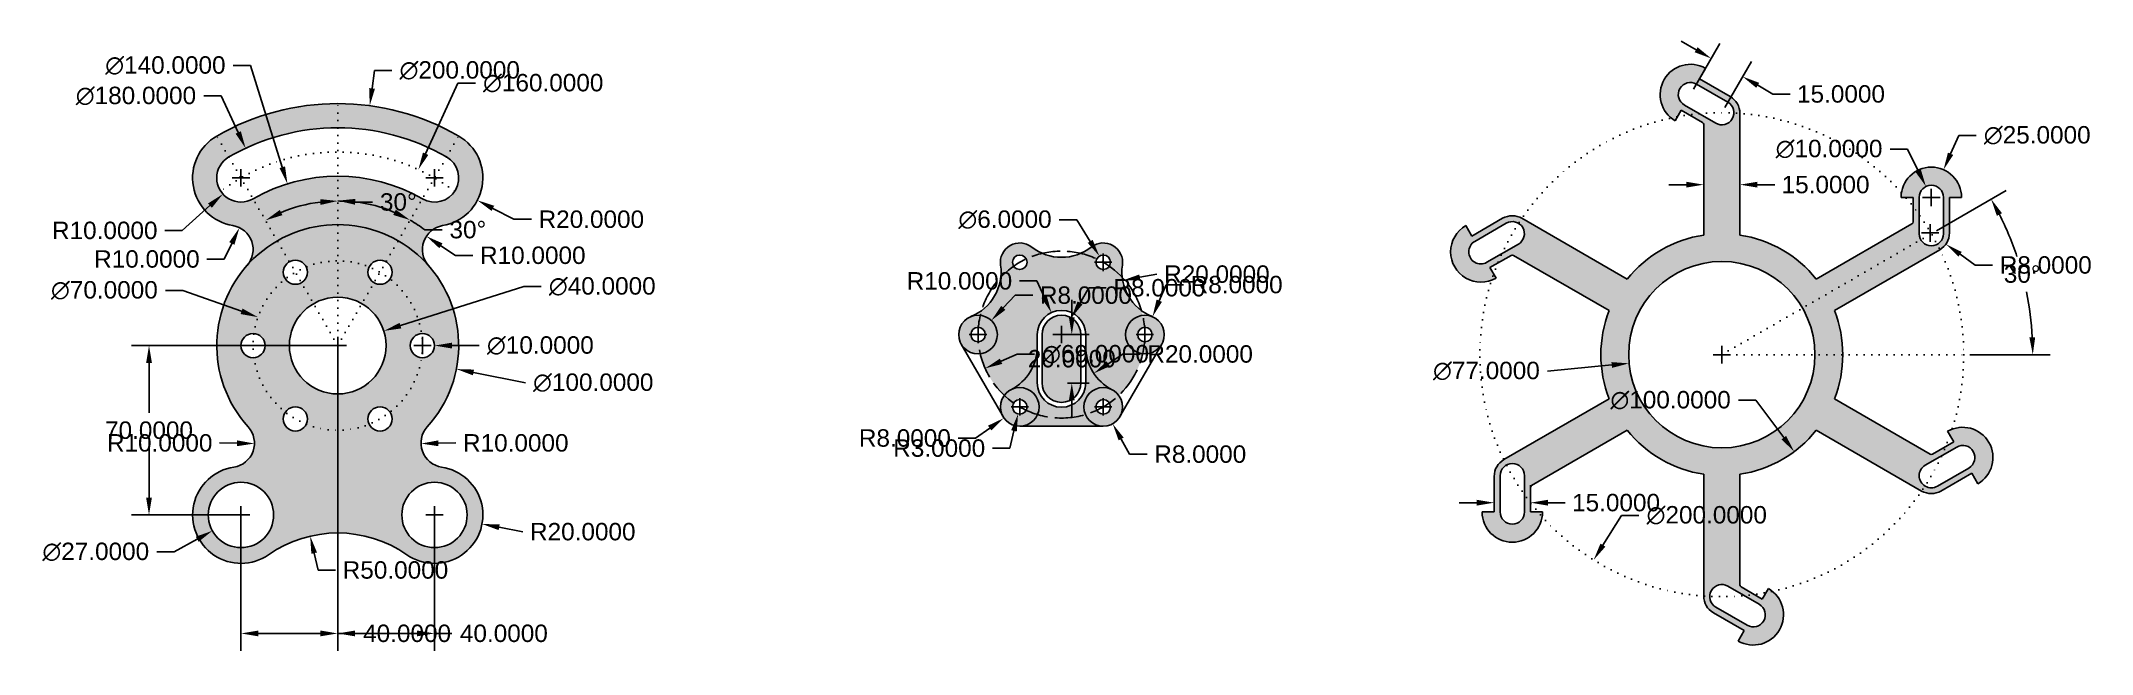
# Model space of a CAD drawing. Header units: millimetres. Extents: x 497 to 3755, y 284 to 866.
# Drawn here: x 2907 to 3755, y 455 to 708 of the extents above; entities that cross this region are included whole.
import ezdxf

# ---------------------------------------------------------------- set-up
doc = ezdxf.new("R2010")
doc.units = ezdxf.units.MM
doc.linetypes.add('ACAD_ISO02W100', pattern=[15, 12, -3])
doc.linetypes.add('ACAD_ISO07W100', pattern=[3, 0, -3])
doc.layers.add('dimension', color=160, linetype='Continuous')
doc.layers.add('dimesion', color=170, linetype='Continuous')
doc.styles.get("Standard").update_dxf_attribs({"font": 'arial_0.ttf'})
doc.dimstyles.get("Standard").update_dxf_attribs({"dimscale": 40, "dimtxt": 0.18, "dimasz": 0.18, "dimexe": 0.18, "dimexo": 0.0625, "dimgap": 0.09, "dimtad": 0, "dimtih": 1, "dimtoh": 1, "dimdec": 4, "dimzin": 0, "dimdsep": 46, "dimtxsty": 'Standard', "dimcen": 0.09, "dimadec": 0, "dimazin": 0, "dimtfac": 1, "dimtdec": 4, "dimtofl": 0, "dimtmove": 0, "dimatfit": 3, "dimfxl": 1, "dimtolj": 1, "dimtzin": 0, "dimarcsym": 0})

msp = doc.modelspace()

# ---------------------------------------------------------------- blocks, each defined once
blk = doc.blocks.new('*D169')
at = {"layer": 'Defpoints', "color": 0, "transparency": 16777216}
for p in [(2991.85, 663.56), (3068.03, 500.47)]:
    blk.add_point(p, dxfattribs=at)
at = {"layer": 'dimesion', "color": 0, "lineweight": -2, "transparency": 16777216}
for p, q in [((2974.56, 685.16), (2981.76, 685.16)), ((2981.76, 685.16), (2988.8, 670.08)), ((3029.94, 578.42), (3029.94, 585.62)), ((3026.34, 582.02), (3033.54, 582.02))]:
    blk.add_line(p, q, dxfattribs=at)
at = {"layer": 'dimesion', "color": 0, "transparency": 16777216}
blk.add_solid([(2989.89, 670.59), (2987.72, 669.58), (2991.85, 663.56)], dxfattribs=at)
at = {"layer": 'dimesion', "color": 0, "transparency": 16777216, "insert": (2946.52, 685.16), "char_height": 7.2, "attachment_point": 5}
blk.add_mtext('\\A1;∅180.0000', dxfattribs=at)
blk = doc.blocks.new('*D170')
at = {"layer": 'Defpoints', "color": 0, "transparency": 16777216}
for p in [(3009.15, 648.86), (3050.73, 515.18)]:
    blk.add_point(p, dxfattribs=at)
at = {"layer": 'dimesion', "color": 0, "lineweight": -2, "transparency": 16777216}
for p, q in [((2986.74, 697.74), (2993.94, 697.74)), ((2993.94, 697.74), (3007.01, 655.73)), ((3029.94, 578.42), (3029.94, 585.62)), ((3026.34, 582.02), (3033.54, 582.02))]:
    blk.add_line(p, q, dxfattribs=at)
at = {"layer": 'dimesion', "color": 0, "transparency": 16777216}
blk.add_solid([(3008.16, 656.09), (3005.87, 655.38), (3009.15, 648.86)], dxfattribs=at)
at = {"layer": 'dimesion', "color": 0, "transparency": 16777216, "insert": (2958.7, 697.74), "char_height": 7.2, "attachment_point": 5}
blk.add_mtext('\\A1;∅140.0000', dxfattribs=at)
blk = doc.blocks.new('*D171')
at = {"layer": 'Defpoints', "color": 0, "transparency": 16777216}
for p in [(3043.17, 681.14), (3016.71, 482.9)]:
    blk.add_point(p, dxfattribs=at)
at = {"layer": 'dimesion', "color": 0, "lineweight": -2, "transparency": 16777216}
for p, q in [((3045.11, 695.71), (3044.12, 688.27)), ((3052.31, 695.71), (3045.11, 695.71)), ((3029.94, 578.42), (3029.94, 585.62)), ((3026.34, 582.02), (3033.54, 582.02))]:
    blk.add_line(p, q, dxfattribs=at)
at = {"layer": 'dimesion', "color": 0, "transparency": 16777216}
blk.add_solid([(3042.93, 688.43), (3045.31, 688.12), (3043.17, 681.14)], dxfattribs=at)
at = {"layer": 'dimesion', "color": 0, "transparency": 16777216, "insert": (3080.36, 695.71), "char_height": 7.2, "attachment_point": 5}
blk.add_mtext('\\A1;∅200.0000', dxfattribs=at)
blk = doc.blocks.new('*D172')
at = {"layer": 'Defpoints', "color": 0, "transparency": 16777216}
for p in [(3063.27, 654.74), (2996.61, 509.29)]:
    blk.add_point(p, dxfattribs=at)
at = {"layer": 'dimesion', "color": 0, "lineweight": -2, "transparency": 16777216}
for p, q in [((3079.63, 690.44), (3066.27, 661.29)), ((3086.83, 690.44), (3079.63, 690.44)), ((3029.94, 578.42), (3029.94, 585.62)), ((3026.34, 582.02), (3033.54, 582.02))]:
    blk.add_line(p, q, dxfattribs=at)
at = {"layer": 'dimesion', "color": 0, "transparency": 16777216}
blk.add_solid([(3065.18, 661.79), (3067.36, 660.79), (3063.27, 654.74)], dxfattribs=at)
at = {"layer": 'dimesion', "color": 0, "transparency": 16777216, "insert": (3114.88, 690.44), "char_height": 7.2, "attachment_point": 5}
blk.add_mtext('\\A1;∅160.0000', dxfattribs=at)
blk = doc.blocks.new('*D173')
at = {"layer": 'Defpoints', "color": 0, "transparency": 16777216}
for p in [(3049, 588.07), (3010.88, 575.96)]:
    blk.add_point(p, dxfattribs=at)
at = {"layer": 'dimesion', "color": 0, "lineweight": -2, "transparency": 16777216}
for p, q in [((3106.84, 606.44), (3055.86, 590.25)), ((3114.04, 606.44), (3106.84, 606.44)), ((3029.94, 578.42), (3029.94, 585.62)), ((3026.34, 582.02), (3033.54, 582.02))]:
    blk.add_line(p, q, dxfattribs=at)
at = {"layer": 'dimesion', "color": 0, "transparency": 16777216}
blk.add_solid([(3055.5, 591.39), (3056.23, 589.11), (3049, 588.07)], dxfattribs=at)
at = {"layer": 'dimesion', "color": 0, "transparency": 16777216, "insert": (3139.29, 606.44), "char_height": 7.2, "attachment_point": 5}
blk.add_mtext('\\A1;∅40.0000', dxfattribs=at)
blk = doc.blocks.new('*D174')
at = {"layer": 'Defpoints', "color": 0, "transparency": 16777216}
for p in [(2996.97, 593.76), (3062.91, 570.27)]:
    blk.add_point(p, dxfattribs=at)
at = {"layer": 'dimesion', "color": 0, "lineweight": -2, "transparency": 16777216}
for p, q in [((2958.72, 604.82), (2965.92, 604.82)), ((2965.92, 604.82), (2990.19, 596.18)), ((3029.94, 578.42), (3029.94, 585.62)), ((3026.34, 582.02), (3033.54, 582.02))]:
    blk.add_line(p, q, dxfattribs=at)
at = {"layer": 'dimesion', "color": 0, "transparency": 16777216}
blk.add_solid([(2990.59, 597.31), (2989.78, 595.04), (2996.97, 593.76)], dxfattribs=at)
at = {"layer": 'dimesion', "color": 0, "transparency": 16777216, "insert": (2933.48, 604.82), "char_height": 7.2, "attachment_point": 5}
blk.add_mtext('\\A1;∅70.0000', dxfattribs=at)
blk = doc.blocks.new('*D175')
at = {"layer": 'Defpoints', "color": 0, "transparency": 16777216}
for p in [(3069.94, 651.3), (3087.68, 642.06)]:
    blk.add_point(p, dxfattribs=at)
at = {"layer": 'dimesion', "color": 0, "lineweight": -2, "transparency": 16777216}
for p, q in [((3069.94, 647.7), (3069.94, 654.9)), ((3066.34, 651.3), (3073.54, 651.3)), ((3102.79, 634.19), (3094.06, 638.73)), ((3109.99, 634.19), (3102.79, 634.19))]:
    blk.add_line(p, q, dxfattribs=at)
at = {"layer": 'dimesion', "color": 0, "transparency": 16777216}
blk.add_solid([(3094.62, 639.8), (3093.51, 637.67), (3087.68, 642.06)], dxfattribs=at)
at = {"layer": 'dimesion', "color": 0, "transparency": 16777216, "insert": (3134.77, 634.19), "char_height": 7.2, "attachment_point": 5}
blk.add_mtext('\\A1;R20.0000', dxfattribs=at)
blk = doc.blocks.new('*D176')
at = {"layer": 'Defpoints', "color": 0, "transparency": 16777216}
for p in [(3066.58, 627.22), (3074.93, 621.72)]:
    blk.add_point(p, dxfattribs=at)
at = {"layer": 'dimesion', "color": 0, "lineweight": -2, "transparency": 16777216}
for p, q in [((3078.6, 619.29), (3072.59, 623.26)), ((3085.8, 619.29), (3078.6, 619.29))]:
    blk.add_line(p, q, dxfattribs=at)
at = {"layer": 'dimesion', "color": 0, "transparency": 16777216}
blk.add_solid([(3073.25, 624.26), (3071.93, 622.26), (3066.58, 627.22)], dxfattribs=at)
at = {"layer": 'dimesion', "color": 0, "transparency": 16777216, "insert": (3110.58, 619.29), "char_height": 7.2, "attachment_point": 5}
blk.add_mtext('\\A1;R10.0000', dxfattribs=at)
blk = doc.blocks.new('*D177')
at = {"layer": 'Defpoints', "color": 0, "transparency": 16777216}
for p in [(2980.89, 591.73), (3078.99, 572.31)]:
    blk.add_point(p, dxfattribs=at)
at = {"layer": 'dimesion', "color": 0, "lineweight": -2, "transparency": 16777216}
for p, q in [((3029.94, 578.42), (3029.94, 585.62)), ((3026.34, 582.02), (3033.54, 582.02)), ((3107.52, 566.66), (3086.05, 570.91))]:
    blk.add_line(p, q, dxfattribs=at)
at = {"layer": 'dimesion', "color": 0, "transparency": 16777216}
blk.add_solid([(3086.28, 572.09), (3085.82, 569.73), (3078.99, 572.31)], dxfattribs=at)
at = {"layer": 'dimesion', "color": 0, "transparency": 16777216, "insert": (3135.56, 566.66), "char_height": 7.2, "attachment_point": 5}
blk.add_mtext('\\A1;∅100.0000', dxfattribs=at)
blk = doc.blocks.new('*D178')
at = {"layer": 'Defpoints', "color": 0, "transparency": 16777216}
for p in [(3059.94, 582.02), (3069.94, 582.02)]:
    blk.add_point(p, dxfattribs=at)
at = {"layer": 'dimesion', "color": 0, "lineweight": -2, "transparency": 16777216}
for p, q in [((3064.94, 578.42), (3064.94, 585.62)), ((3061.34, 582.02), (3068.54, 582.02)), ((3088.45, 582.02), (3077.14, 582.02))]:
    blk.add_line(p, q, dxfattribs=at)
at = {"layer": 'dimesion', "color": 0, "transparency": 16777216}
blk.add_solid([(3077.14, 583.22), (3077.14, 580.82), (3069.94, 582.02)], dxfattribs=at)
at = {"layer": 'dimesion', "color": 0, "transparency": 16777216, "insert": (3113.7, 582.02), "char_height": 7.2, "attachment_point": 5}
blk.add_mtext('\\A1;∅10.0000', dxfattribs=at)
blk = doc.blocks.new('*D179')
at = {"layer": 'Defpoints', "color": 0, "transparency": 16777216}
for p in [(2985.51, 541.69), (2995.51, 541.53)]:
    blk.add_point(p, dxfattribs=at)
at = {"layer": 'dimesion', "color": 0, "lineweight": -2, "transparency": 16777216}
blk.add_line((2981.11, 541.76), (2988.31, 541.64), dxfattribs=at)
at = {"layer": 'dimesion', "color": 0, "transparency": 16777216}
blk.add_solid([(2988.33, 542.84), (2988.3, 540.44), (2995.51, 541.53)], dxfattribs=at)
at = {"layer": 'dimesion', "color": 0, "transparency": 16777216, "insert": (2956.34, 541.76), "char_height": 7.2, "attachment_point": 5}
blk.add_mtext('\\A1;R10.0000', dxfattribs=at)
blk = doc.blocks.new('*D180')
at = {"layer": 'Defpoints', "color": 0, "transparency": 16777216}
for p in [(3064.37, 541.51), (3074.37, 541.69)]:
    blk.add_point(p, dxfattribs=at)
at = {"layer": 'dimesion', "color": 0, "lineweight": -2, "transparency": 16777216}
blk.add_line((3078.76, 541.77), (3071.57, 541.64), dxfattribs=at)
at = {"layer": 'dimesion', "color": 0, "transparency": 16777216}
blk.add_solid([(3071.54, 542.84), (3071.59, 540.44), (3064.37, 541.51)], dxfattribs=at)
at = {"layer": 'dimesion', "color": 0, "transparency": 16777216, "insert": (3103.54, 541.77), "char_height": 7.2, "attachment_point": 5}
blk.add_mtext('\\A1;R10.0000', dxfattribs=at)
blk = doc.blocks.new('*D181')
at = {"layer": 'Defpoints', "color": 0, "transparency": 16777216}
for p in [(3018.56, 503.26), (3029.94, 454.57)]:
    blk.add_point(p, dxfattribs=at)
at = {"layer": 'dimesion', "color": 0, "lineweight": -2, "transparency": 16777216}
for p, q in [((3021.84, 489.24), (3020.2, 496.25)), ((3029.04, 489.24), (3021.84, 489.24))]:
    blk.add_line(p, q, dxfattribs=at)
at = {"layer": 'dimesion', "color": 0, "transparency": 16777216}
blk.add_solid([(3021.37, 496.52), (3019.03, 495.98), (3018.56, 503.26)], dxfattribs=at)
at = {"layer": 'dimesion', "color": 0, "transparency": 16777216, "insert": (3053.81, 489.24), "char_height": 7.2, "attachment_point": 5}
blk.add_mtext('\\A1;R50.0000', dxfattribs=at)
blk = doc.blocks.new('*D182')
at = {"layer": 'Defpoints', "color": 0, "transparency": 16777216}
for p in [(3001.75, 518.55), (2978.13, 505.48)]:
    blk.add_point(p, dxfattribs=at)
at = {"layer": 'dimesion', "color": 0, "lineweight": -2, "transparency": 16777216}
for p, q in [((2986.34, 512.02), (2993.54, 512.02)), ((2989.94, 508.42), (2989.94, 515.62)), ((2962.37, 496.75), (2971.83, 501.99)), ((2955.17, 496.75), (2962.37, 496.75))]:
    blk.add_line(p, q, dxfattribs=at)
at = {"layer": 'dimesion', "color": 0, "transparency": 16777216}
blk.add_solid([(2971.25, 503.04), (2972.41, 500.94), (2978.13, 505.48)], dxfattribs=at)
at = {"layer": 'dimesion', "color": 0, "transparency": 16777216, "insert": (2929.92, 496.75), "char_height": 7.2, "attachment_point": 5}
blk.add_mtext('\\A1;∅27.0000', dxfattribs=at)
blk = doc.blocks.new('*D183')
at = {"layer": 'Defpoints', "color": 0, "transparency": 16777216}
for p in [(3069.94, 512.02), (3089.59, 508.28)]:
    blk.add_point(p, dxfattribs=at)
at = {"layer": 'dimesion', "color": 0, "lineweight": -2, "transparency": 16777216}
for p, q in [((3066.34, 512.02), (3073.54, 512.02)), ((3069.94, 508.42), (3069.94, 515.62)), ((3106.45, 505.08), (3096.66, 506.94))]:
    blk.add_line(p, q, dxfattribs=at)
at = {"layer": 'dimesion', "color": 0, "transparency": 16777216}
blk.add_solid([(3096.89, 508.12), (3096.44, 505.76), (3089.59, 508.28)], dxfattribs=at)
at = {"layer": 'dimesion', "color": 0, "transparency": 16777216, "insert": (3131.23, 505.08), "char_height": 7.2, "attachment_point": 5}
blk.add_mtext('\\A1;R20.0000', dxfattribs=at)
blk = doc.blocks.new('*D184')
at = {"layer": 'Defpoints', "color": 0, "transparency": 16777216}
for p in [(2982.48, 644.64), (2989.94, 651.3)]:
    blk.add_point(p, dxfattribs=at)
at = {"layer": 'dimesion', "color": 0, "lineweight": -2, "transparency": 16777216}
for p, q in [((2989.94, 647.7), (2989.94, 654.9)), ((2986.34, 651.3), (2993.54, 651.3)), ((2965.62, 629.58), (2977.11, 639.84)), ((2958.42, 629.58), (2965.62, 629.58))]:
    blk.add_line(p, q, dxfattribs=at)
at = {"layer": 'dimesion', "color": 0, "transparency": 16777216}
blk.add_solid([(2976.31, 640.74), (2977.91, 638.95), (2982.48, 644.64)], dxfattribs=at)
at = {"layer": 'dimesion', "color": 0, "transparency": 16777216, "insert": (2933.64, 629.58), "char_height": 7.2, "attachment_point": 5}
blk.add_mtext('\\A1;R10.0000', dxfattribs=at)
blk = doc.blocks.new('*D185')
at = {"layer": 'Defpoints', "color": 0, "transparency": 16777216}
for p in [(2989.31, 630.71), (2984.95, 621.72)]:
    blk.add_point(p, dxfattribs=at)
at = {"layer": 'dimesion', "color": 0, "lineweight": -2, "transparency": 16777216}
for p, q in [((2983.03, 617.76), (2986.17, 624.24)), ((2975.83, 617.76), (2983.03, 617.76))]:
    blk.add_line(p, q, dxfattribs=at)
at = {"layer": 'dimesion', "color": 0, "transparency": 16777216}
blk.add_solid([(2985.09, 624.76), (2987.25, 623.71), (2989.31, 630.71)], dxfattribs=at)
at = {"layer": 'dimesion', "color": 0, "transparency": 16777216, "insert": (2951.06, 617.76), "char_height": 7.2, "attachment_point": 5}
blk.add_mtext('\\A1;R10.0000', dxfattribs=at)
blk = doc.blocks.new('*D186')
at = {"layer": 'Defpoints', "color": 0, "transparency": 16777216}
for p in [(3029.94, 582.02), (2989.94, 512.02), (3029.94, 463.06)]:
    blk.add_point(p, dxfattribs=at)
at = {"layer": 'dimesion', "color": 0, "lineweight": -2, "transparency": 16777216}
for p, q in [((3029.94, 579.52), (3029.94, 455.86)), ((2989.94, 509.52), (2989.94, 455.86)), ((2997.14, 463.06), (3022.74, 463.06)), ((3029.94, 463.06), (3037.14, 463.06))]:
    blk.add_line(p, q, dxfattribs=at)
at = {"layer": 'dimesion', "color": 0, "transparency": 16777216}
for points in [[(2997.14, 464.26), (2997.14, 461.86), (2989.94, 463.06)], [(3022.74, 464.26), (3022.74, 461.86), (3029.94, 463.06)]]:
    blk.add_solid(points, dxfattribs=at)
at = {"layer": 'dimesion', "color": 0, "transparency": 16777216, "insert": (3058.61, 463.06), "char_height": 7.2, "attachment_point": 5}
blk.add_mtext('\\A1;40.0000', dxfattribs=at)
blk = doc.blocks.new('*D165')
at = {"layer": 'Defpoints', "color": 0, "transparency": 16777216}
for p in [(3029.94, 583.82), (3069.94, 512.02), (3069.94, 463.06)]:
    blk.add_point(p, dxfattribs=at)
at = {"layer": 'dimesion', "color": 0, "lineweight": -2, "transparency": 16777216}
for p, q in [((3029.94, 581.32), (3029.94, 455.86)), ((3069.94, 509.52), (3069.94, 455.86)), ((3037.14, 463.06), (3062.74, 463.06)), ((3069.94, 463.06), (3077.14, 463.06))]:
    blk.add_line(p, q, dxfattribs=at)
at = {"layer": 'dimesion', "color": 0, "transparency": 16777216}
for points in [[(3037.14, 464.26), (3037.14, 461.86), (3029.94, 463.06)], [(3062.74, 464.26), (3062.74, 461.86), (3069.94, 463.06)]]:
    blk.add_solid(points, dxfattribs=at)
at = {"layer": 'dimesion', "color": 0, "transparency": 16777216, "insert": (3098.61, 463.06), "char_height": 7.2, "attachment_point": 5}
blk.add_mtext('\\A1;40.0000', dxfattribs=at)
blk = doc.blocks.new('*D166')
at = {"layer": 'Defpoints', "color": 0, "transparency": 16777216}
for p in [(2951.93, 582.02), (3029.94, 582.02), (2989.94, 512.02)]:
    blk.add_point(p, dxfattribs=at)
at = {"layer": 'dimesion', "color": 0, "lineweight": -2, "transparency": 16777216}
for p, q in [((3027.44, 582.02), (2944.73, 582.02)), ((2951.93, 574.82), (2951.93, 554.29)), ((2951.93, 519.22), (2951.93, 539.74)), ((2987.44, 512.02), (2944.73, 512.02))]:
    blk.add_line(p, q, dxfattribs=at)
at = {"layer": 'dimesion', "color": 0, "transparency": 16777216}
for points in [[(2950.73, 574.82), (2953.13, 574.82), (2951.93, 582.02)], [(2950.73, 519.22), (2953.13, 519.22), (2951.93, 512.02)]]:
    blk.add_solid(points, dxfattribs=at)
at = {"layer": 'dimesion', "color": 0, "transparency": 16777216, "insert": (2951.93, 547.02), "char_height": 7.2, "attachment_point": 5}
blk.add_mtext('\\A1;70.0000', dxfattribs=at)
blk = doc.blocks.new('*D167')
at = {"layer": 'Defpoints', "color": 0, "transparency": 16777216}
for p in [(3029.94, 682.02), (2979.94, 668.62), (3009.5, 638.16), (3029.94, 582.02), (3029.94, 582.02)]:
    blk.add_point(p, dxfattribs=at)
at = {"layer": 'dimesion', "color": 0, "lineweight": -2, "transparency": 16777216}
blk.add_line((3037.13, 641.33), (3044.33, 641.33), dxfattribs=at)
for start, end in [(96.90855, 113.09145), (83.09145, 90)]:
    blk.add_arc((3029.94, 582.02), 59.75, start, end, dxfattribs=at)
at = {"layer": 'dimesion', "color": 0, "transparency": 16777216}
for points in [[(3007.04, 635.91), (3005.97, 638.05), (3000.07, 633.76)], [(3022.68, 642.53), (3022.83, 640.13), (3029.94, 641.77)]]:
    blk.add_solid(points, dxfattribs=at)
at = {"layer": 'dimesion', "color": 0, "transparency": 16777216, "insert": (3054.99, 641.33), "char_height": 7.2, "attachment_point": 5}
blk.add_mtext('\\A1;30°', dxfattribs=at)
blk = doc.blocks.new('*D168')
at = {"layer": 'Defpoints', "color": 0, "transparency": 16777216}
for p in [(3029.94, 682.02), (3079.94, 668.62), (3040.33, 640.97), (3029.94, 582.02), (3029.94, 582.02)]:
    blk.add_point(p, dxfattribs=at)
at = {"layer": 'dimesion', "color": 0, "lineweight": -2, "transparency": 16777216}
blk.add_line((3065.88, 629.89), (3073.08, 629.89), dxfattribs=at)
for start, end in [(66.89594, 83.10406), (53.10406, 60)]:
    blk.add_arc((3029.94, 582.02), 59.86, start, end, dxfattribs=at)
at = {"layer": 'dimesion', "color": 0, "transparency": 16777216}
for points in [[(3037.05, 640.24), (3037.2, 642.64), (3029.94, 641.88)], [(3053.96, 638.15), (3052.89, 636), (3059.87, 633.86)]]:
    blk.add_solid(points, dxfattribs=at)
at = {"layer": 'dimesion', "color": 0, "transparency": 16777216, "insert": (3083.74, 629.89), "char_height": 7.2, "attachment_point": 5}
blk.add_mtext('\\A1;30°', dxfattribs=at)
blk = doc.blocks.new('*D201')
at = {"layer": 'Defpoints', "color": 0, "transparency": 16777216}
for p in [(3329.11, 586.55), (3333.37, 586.55), (3329.11, 566.55)]:
    blk.add_point(p, dxfattribs=at)
at = {"layer": 'dimension', "color": 0, "lineweight": -2, "transparency": 16777216}
for p, q in [((3333.37, 593.75), (3333.37, 600.95)), ((3331.61, 586.55), (3340.57, 586.55)), ((3331.61, 566.55), (3340.57, 566.55)), ((3333.37, 559.35), (3333.37, 552.15))]:
    blk.add_line(p, q, dxfattribs=at)
at = {"layer": 'dimension', "color": 0, "transparency": 16777216}
for points in [[(3332.17, 593.75), (3334.57, 593.75), (3333.37, 586.55)], [(3332.17, 559.35), (3334.57, 559.35), (3333.37, 566.55)]]:
    blk.add_solid(points, dxfattribs=at)
at = {"layer": 'dimension', "color": 0, "transparency": 16777216, "insert": (3333.37, 576.55), "char_height": 7.2, "attachment_point": 5}
blk.add_mtext('\\A1;20.0000', dxfattribs=at)
blk = doc.blocks.new('*D202')
at = {"layer": 'Defpoints', "color": 0, "transparency": 16777216}
for p in [(3305.32, 552.07), (3311.86, 556.67)]:
    blk.add_point(p, dxfattribs=at)
at = {"layer": 'dimension', "color": 0, "lineweight": -2, "transparency": 16777216}
for p, q in [((3311.86, 553.07), (3311.86, 560.27)), ((3308.26, 556.67), (3315.46, 556.67)), ((3286.35, 543.78), (3293.55, 543.78)), ((3293.55, 543.78), (3299.43, 547.93))]:
    blk.add_line(p, q, dxfattribs=at)
at = {"layer": 'dimension', "color": 0, "transparency": 16777216}
blk.add_solid([(3298.74, 548.91), (3300.13, 546.94), (3305.32, 552.07)], dxfattribs=at)
at = {"layer": 'dimension', "color": 0, "transparency": 16777216, "insert": (3264.37, 543.78), "char_height": 7.2, "attachment_point": 5}
blk.add_mtext('\\A1;R8.0000', dxfattribs=at)
blk = doc.blocks.new('*D203')
at = {"layer": 'Defpoints', "color": 0, "transparency": 16777216}
for p in [(3311.16, 553.76), (3311.86, 556.67)]:
    blk.add_point(p, dxfattribs=at)
at = {"layer": 'dimension', "color": 0, "lineweight": -2, "transparency": 16777216}
for p, q in [((3311.86, 553.07), (3311.86, 560.27)), ((3308.26, 556.67), (3315.46, 556.67)), ((3307.75, 539.61), (3309.47, 546.76)), ((3300.55, 539.61), (3307.75, 539.61))]:
    blk.add_line(p, q, dxfattribs=at)
at = {"layer": 'dimension', "color": 0, "transparency": 16777216}
blk.add_solid([(3308.31, 547.04), (3310.64, 546.48), (3311.16, 553.76)], dxfattribs=at)
at = {"layer": 'dimension', "color": 0, "transparency": 16777216, "insert": (3278.57, 539.61), "char_height": 7.2, "attachment_point": 5}
blk.add_mtext('\\A1;R3.0000', dxfattribs=at)
blk = doc.blocks.new('*D204')
at = {"layer": 'Defpoints', "color": 0, "transparency": 16777216}
for p in [(3346.36, 556.67), (3350.27, 549.69)]:
    blk.add_point(p, dxfattribs=at)
at = {"layer": 'dimension', "color": 0, "lineweight": -2, "transparency": 16777216}
for p, q in [((3346.36, 553.07), (3346.36, 560.27)), ((3342.76, 556.67), (3349.96, 556.67)), ((3357.29, 537.12), (3353.78, 543.4)), ((3364.49, 537.12), (3357.29, 537.12))]:
    blk.add_line(p, q, dxfattribs=at)
at = {"layer": 'dimension', "color": 0, "transparency": 16777216}
blk.add_solid([(3354.82, 543.99), (3352.73, 542.82), (3350.27, 549.69)], dxfattribs=at)
at = {"layer": 'dimension', "color": 0, "transparency": 16777216, "insert": (3386.47, 537.12), "char_height": 7.2, "attachment_point": 5}
blk.add_mtext('\\A1;R8.0000', dxfattribs=at)
blk = doc.blocks.new('*D205')
at = {"layer": 'Defpoints', "color": 0, "transparency": 16777216}
for p in [(3294.61, 586.55), (3300.11, 592.36)]:
    blk.add_point(p, dxfattribs=at)
at = {"layer": 'dimension', "color": 0, "lineweight": -2, "transparency": 16777216}
for p, q in [((3310.01, 602.82), (3305.06, 597.59)), ((3317.21, 602.82), (3310.01, 602.82)), ((3291.01, 586.55), (3298.21, 586.55)), ((3294.61, 582.95), (3294.61, 590.15))]:
    blk.add_line(p, q, dxfattribs=at)
at = {"layer": 'dimension', "color": 0, "transparency": 16777216}
blk.add_solid([(3304.19, 598.42), (3305.94, 596.77), (3300.11, 592.36)], dxfattribs=at)
at = {"layer": 'dimension', "color": 0, "transparency": 16777216, "insert": (3339.19, 602.82), "char_height": 7.2, "attachment_point": 5}
blk.add_mtext('\\A1;R8.0000', dxfattribs=at)
blk = doc.blocks.new('*D206')
at = {"layer": 'Defpoints', "color": 0, "transparency": 16777216}
for p in [(3324.93, 595.63), (3329.11, 586.55)]:
    blk.add_point(p, dxfattribs=at)
at = {"layer": 'dimension', "color": 0, "lineweight": -2, "transparency": 16777216}
for p, q in [((3311.69, 608.71), (3318.89, 608.71)), ((3318.89, 608.71), (3321.91, 602.17)), ((3325.51, 586.55), (3332.71, 586.55)), ((3329.11, 582.95), (3329.11, 590.15))]:
    blk.add_line(p, q, dxfattribs=at)
at = {"layer": 'dimension', "color": 0, "transparency": 16777216}
blk.add_solid([(3323, 602.67), (3320.82, 601.67), (3324.93, 595.63)], dxfattribs=at)
at = {"layer": 'dimension', "color": 0, "transparency": 16777216, "insert": (3286.92, 608.71), "char_height": 7.2, "attachment_point": 5}
blk.add_mtext('\\A1;R10.0000', dxfattribs=at)
blk = doc.blocks.new('*D207')
at = {"layer": 'Defpoints', "color": 0, "transparency": 16777216}
for p in [(3333.16, 593.46), (3329.11, 586.55)]:
    blk.add_point(p, dxfattribs=at)
at = {"layer": 'dimension', "color": 0, "lineweight": -2, "transparency": 16777216}
for p, q in [((3340.43, 605.88), (3336.79, 599.67)), ((3347.63, 605.88), (3340.43, 605.88)), ((3325.51, 586.55), (3332.71, 586.55)), ((3329.11, 582.95), (3329.11, 590.15))]:
    blk.add_line(p, q, dxfattribs=at)
at = {"layer": 'dimension', "color": 0, "transparency": 16777216}
blk.add_solid([(3335.76, 600.28), (3337.83, 599.06), (3333.16, 593.46)], dxfattribs=at)
at = {"layer": 'dimension', "color": 0, "transparency": 16777216, "insert": (3369.61, 605.88), "char_height": 7.2, "attachment_point": 5}
blk.add_mtext('\\A1;R8.0000', dxfattribs=at)
blk = doc.blocks.new('*D208')
at = {"layer": 'Defpoints', "color": 0, "transparency": 16777216}
for p in [(3359.11, 581.6), (3342.47, 570.52)]:
    blk.add_point(p, dxfattribs=at)
at = {"layer": 'dimension', "color": 0, "lineweight": -2, "transparency": 16777216}
for p, q in [((3354.45, 578.5), (3348.46, 574.51)), ((3361.65, 578.5), (3354.45, 578.5))]:
    blk.add_line(p, q, dxfattribs=at)
at = {"layer": 'dimension', "color": 0, "transparency": 16777216}
blk.add_solid([(3347.79, 575.51), (3349.12, 573.51), (3342.47, 570.52)], dxfattribs=at)
at = {"layer": 'dimension', "color": 0, "transparency": 16777216, "insert": (3386.43, 578.5), "char_height": 7.2, "attachment_point": 5}
blk.add_mtext('\\A1;R20.0000', dxfattribs=at)
blk = doc.blocks.new('*D209')
at = {"layer": 'Defpoints', "color": 0, "transparency": 16777216}
for p in [(3374.09, 612.52), (3354.41, 608.93)]:
    blk.add_point(p, dxfattribs=at)
at = {"layer": 'dimension', "color": 0, "lineweight": -2, "transparency": 16777216}
blk.add_line((3368.58, 611.51), (3361.5, 610.22), dxfattribs=at)
at = {"layer": 'dimension', "color": 0, "transparency": 16777216}
blk.add_solid([(3361.28, 611.4), (3361.71, 609.04), (3354.41, 608.93)], dxfattribs=at)
at = {"layer": 'dimension', "color": 0, "transparency": 16777216, "insert": (3393.36, 611.51), "char_height": 7.2, "attachment_point": 5}
blk.add_mtext('\\A1;R20.0000', dxfattribs=at)
blk = doc.blocks.new('*D210')
at = {"layer": 'Defpoints', "color": 0, "transparency": 16777216}
for p in [(3366.73, 593.92), (3363.61, 586.55)]:
    blk.add_point(p, dxfattribs=at)
at = {"layer": 'dimension', "color": 0, "lineweight": -2, "transparency": 16777216}
for p, q in [((3372.34, 607.18), (3369.53, 600.55)), ((3379.54, 607.18), (3372.34, 607.18)), ((3360.01, 586.55), (3367.21, 586.55)), ((3363.61, 582.95), (3363.61, 590.15))]:
    blk.add_line(p, q, dxfattribs=at)
at = {"layer": 'dimension', "color": 0, "transparency": 16777216}
blk.add_solid([(3368.43, 601.02), (3370.64, 600.08), (3366.73, 593.92)], dxfattribs=at)
at = {"layer": 'dimension', "color": 0, "transparency": 16777216, "insert": (3401.52, 607.18), "char_height": 7.2, "attachment_point": 5}
blk.add_mtext('\\A1;R8.0000', dxfattribs=at)
blk = doc.blocks.new('*D211')
at = {"layer": 'Defpoints', "color": 0, "transparency": 16777216}
for p in [(3344.78, 618.98), (3347.95, 613.88)]:
    blk.add_point(p, dxfattribs=at)
at = {"layer": 'dimension', "color": 0, "lineweight": -2, "transparency": 16777216}
for p, q in [((3328.22, 634.03), (3335.42, 634.03)), ((3335.42, 634.03), (3340.98, 625.09)), ((3346.36, 612.83), (3346.36, 620.03)), ((3342.76, 616.43), (3349.96, 616.43))]:
    blk.add_line(p, q, dxfattribs=at)
at = {"layer": 'dimension', "color": 0, "transparency": 16777216}
blk.add_solid([(3342, 625.72), (3339.96, 624.46), (3344.78, 618.98)], dxfattribs=at)
at = {"layer": 'dimension', "color": 0, "transparency": 16777216, "insert": (3305.77, 634.03), "char_height": 7.2, "attachment_point": 5}
blk.add_mtext('\\A1;∅6.0000', dxfattribs=at)
blk = doc.blocks.new('*D200')
at = {"layer": 'Defpoints', "color": 0, "transparency": 16777216}
for p in [(3360.67, 600.5), (3297.56, 572.6)]:
    blk.add_point(p, dxfattribs=at)
at = {"layer": 'dimension', "color": 0, "lineweight": -2, "transparency": 16777216}
for p, q in [((3310.73, 578.43), (3304.14, 575.52)), ((3317.93, 578.43), (3310.73, 578.43))]:
    blk.add_line(p, q, dxfattribs=at)
at = {"layer": 'dimension', "color": 0, "transparency": 16777216}
blk.add_solid([(3303.66, 576.61), (3304.63, 574.42), (3297.56, 572.6)], dxfattribs=at)
at = {"layer": 'dimension', "color": 0, "transparency": 16777216, "insert": (3343.18, 578.43), "char_height": 7.2, "attachment_point": 5}
blk.add_mtext('\\A1;∅69.0000', dxfattribs=at)
blk = doc.blocks.new('*D223')
at = {"layer": 'Defpoints', "color": 0, "transparency": 16777216}
for p in [(3507.96, 513.25), (3522.96, 517.08), (3522.96, 513.25)]:
    blk.add_point(p, dxfattribs=at)
at = {"layer": 'dimension', "color": 0, "lineweight": -2, "transparency": 16777216}
for p, q in [((3507.96, 515.75), (3507.96, 524.28)), ((3522.96, 515.75), (3522.96, 524.28)), ((3500.76, 517.08), (3493.56, 517.08)), ((3530.16, 517.08), (3537.36, 517.08))]:
    blk.add_line(p, q, dxfattribs=at)
at = {"layer": 'dimension', "color": 0, "transparency": 16777216}
for points in [[(3500.76, 518.28), (3500.76, 515.88), (3507.96, 517.08)], [(3530.16, 518.28), (3530.16, 515.88), (3522.96, 517.08)]]:
    blk.add_solid(points, dxfattribs=at)
at = {"layer": 'dimension', "color": 0, "transparency": 16777216, "insert": (3558.35, 517.08), "char_height": 7.2, "attachment_point": 5}
blk.add_mtext('\\A1;15.0000', dxfattribs=at)
blk = doc.blocks.new('*D224')
at = {"layer": 'Defpoints', "color": 0, "transparency": 16777216}
for p in [(3609.57, 648.51), (3594.57, 627.69), (3609.57, 627.69)]:
    blk.add_point(p, dxfattribs=at)
at = {"layer": 'dimension', "color": 0, "lineweight": -2, "transparency": 16777216}
for p, q in [((3594.57, 630.19), (3594.57, 655.71)), ((3609.57, 630.19), (3609.57, 655.71)), ((3587.37, 648.51), (3580.17, 648.51)), ((3616.77, 648.51), (3623.97, 648.51))]:
    blk.add_line(p, q, dxfattribs=at)
at = {"layer": 'dimension', "color": 0, "transparency": 16777216}
for points in [[(3587.37, 649.71), (3587.37, 647.31), (3594.57, 648.51)], [(3616.77, 649.71), (3616.77, 647.31), (3609.57, 648.51)]]:
    blk.add_solid(points, dxfattribs=at)
at = {"layer": 'dimension', "color": 0, "transparency": 16777216, "insert": (3644.96, 648.51), "char_height": 7.2, "attachment_point": 5}
blk.add_mtext('\\A1;15.0000', dxfattribs=at)
blk = doc.blocks.new('*D225')
at = {"layer": 'Defpoints', "color": 0, "transparency": 16777216}
for p in [(3610.68, 693.17), (3589.08, 685.75), (3602.07, 678.25)]:
    blk.add_point(p, dxfattribs=at)
at = {"layer": 'dimension', "color": 0, "lineweight": -2, "transparency": 16777216}
for p, q in [((3591.45, 704.27), (3585.22, 707.87)), ((3590.33, 687.92), (3601.29, 706.91)), ((3603.32, 680.42), (3614.28, 699.41)), ((3616.91, 689.57), (3623.15, 685.97)), ((3623.15, 685.97), (3630.35, 685.97))]:
    blk.add_line(p, q, dxfattribs=at)
at = {"layer": 'dimension', "color": 0, "transparency": 16777216}
for points in [[(3592.05, 705.31), (3590.85, 703.23), (3597.69, 700.67)], [(3617.51, 690.61), (3616.31, 688.53), (3610.68, 693.17)]]:
    blk.add_solid(points, dxfattribs=at)
at = {"layer": 'dimension', "color": 0, "transparency": 16777216, "insert": (3651.34, 685.97), "char_height": 7.2, "attachment_point": 5}
blk.add_mtext('\\A1;15.0000', dxfattribs=at)
blk = doc.blocks.new('*D226')
at = {"layer": 'Defpoints', "color": 0, "transparency": 16777216}
for p in [(3686.46, 647.74), (3690.88, 638.77)]:
    blk.add_point(p, dxfattribs=at)
at = {"layer": 'dimension', "color": 0, "lineweight": -2, "transparency": 16777216}
for p, q in [((3671.65, 663.23), (3678.85, 663.23)), ((3678.85, 663.23), (3683.29, 654.2)), ((3688.67, 639.65), (3688.67, 646.85)), ((3685.07, 643.25), (3692.27, 643.25))]:
    blk.add_line(p, q, dxfattribs=at)
at = {"layer": 'dimension', "color": 0, "transparency": 16777216}
blk.add_solid([(3684.36, 654.73), (3682.21, 653.67), (3686.46, 647.74)], dxfattribs=at)
at = {"layer": 'dimension', "color": 0, "transparency": 16777216, "insert": (3646.4, 663.23), "char_height": 7.2, "attachment_point": 5}
blk.add_mtext('\\A1;∅10.0000', dxfattribs=at)
blk = doc.blocks.new('*D227')
at = {"layer": 'Defpoints', "color": 0, "transparency": 16777216}
for p in [(3693.72, 654.69), (3683.62, 631.82)]:
    blk.add_point(p, dxfattribs=at)
at = {"layer": 'dimension', "color": 0, "lineweight": -2, "transparency": 16777216}
for p, q in [((3700, 668.89), (3696.63, 661.27)), ((3707.2, 668.89), (3700, 668.89)), ((3688.67, 639.65), (3688.67, 646.85)), ((3685.07, 643.25), (3692.27, 643.25))]:
    blk.add_line(p, q, dxfattribs=at)
at = {"layer": 'dimension', "color": 0, "transparency": 16777216}
blk.add_solid([(3695.54, 661.76), (3697.73, 660.79), (3693.72, 654.69)], dxfattribs=at)
at = {"layer": 'dimension', "color": 0, "transparency": 16777216, "insert": (3732.45, 668.89), "char_height": 7.2, "attachment_point": 5}
blk.add_mtext('\\A1;∅25.0000', dxfattribs=at)
blk = doc.blocks.new('*D228')
at = {"layer": 'Defpoints', "color": 0, "transparency": 16777216}
for p in [(3655.04, 663.07), (3549.1, 493.43)]:
    blk.add_point(p, dxfattribs=at)
at = {"layer": 'dimension', "color": 0, "lineweight": -2, "transparency": 16777216}
for p, q in [((3560.6, 511.86), (3552.91, 499.54)), ((3567.8, 511.86), (3560.6, 511.86))]:
    blk.add_line(p, q, dxfattribs=at)
at = {"layer": 'dimension', "color": 0, "transparency": 16777216}
blk.add_solid([(3551.89, 500.18), (3553.93, 498.91), (3549.1, 493.43)], dxfattribs=at)
at = {"layer": 'dimension', "color": 0, "transparency": 16777216, "insert": (3595.85, 511.86), "char_height": 7.2, "attachment_point": 5}
blk.add_mtext('\\A1;∅200.0000', dxfattribs=at)
blk = doc.blocks.new('*D229')
at = {"layer": 'Defpoints', "color": 0, "transparency": 16777216}
for p in [(3572.14, 618.31), (3631.99, 538.2)]:
    blk.add_point(p, dxfattribs=at)
at = {"layer": 'dimension', "color": 0, "lineweight": -2, "transparency": 16777216}
for p, q in [((3608.94, 559.42), (3616.14, 559.42)), ((3616.14, 559.42), (3627.68, 543.97))]:
    blk.add_line(p, q, dxfattribs=at)
at = {"layer": 'dimension', "color": 0, "transparency": 16777216}
blk.add_solid([(3628.65, 544.69), (3626.72, 543.25), (3631.99, 538.2)], dxfattribs=at)
at = {"layer": 'dimension', "color": 0, "transparency": 16777216, "insert": (3580.89, 559.42), "char_height": 7.2, "attachment_point": 5}
blk.add_mtext('\\A1;∅100.0000', dxfattribs=at)
blk = doc.blocks.new('*D230')
at = {"layer": 'Defpoints', "color": 0, "transparency": 16777216}
for p in [(3640.4, 581.85), (3563.73, 574.66)]:
    blk.add_point(p, dxfattribs=at)
at = {"layer": 'dimension', "color": 0, "lineweight": -2, "transparency": 16777216}
for p, q in [((3598.47, 578.25), (3605.67, 578.25)), ((3602.07, 574.65), (3602.07, 581.85)), ((3530, 571.5), (3556.57, 573.99))]:
    blk.add_line(p, q, dxfattribs=at)
at = {"layer": 'dimension', "color": 0, "transparency": 16777216}
blk.add_solid([(3556.45, 575.19), (3556.68, 572.8), (3563.73, 574.66)], dxfattribs=at)
at = {"layer": 'dimension', "color": 0, "transparency": 16777216, "insert": (3504.76, 571.5), "char_height": 7.2, "attachment_point": 5}
blk.add_mtext('\\A1;∅77.0000', dxfattribs=at)
blk = doc.blocks.new('*D231')
at = {"layer": 'Defpoints', "color": 0, "transparency": 16777216}
for p in [(3688.17, 628.54), (3694.69, 623.91)]:
    blk.add_point(p, dxfattribs=at)
at = {"layer": 'dimension', "color": 0, "lineweight": -2, "transparency": 16777216}
for p, q in [((3684.57, 628.54), (3691.77, 628.54)), ((3688.17, 624.94), (3688.17, 632.14)), ((3706.8, 615.29), (3700.56, 619.73)), ((3714, 615.29), (3706.8, 615.29))]:
    blk.add_line(p, q, dxfattribs=at)
at = {"layer": 'dimension', "color": 0, "transparency": 16777216}
blk.add_solid([(3701.25, 620.71), (3699.86, 618.75), (3694.69, 623.91)], dxfattribs=at)
at = {"layer": 'dimension', "color": 0, "transparency": 16777216, "insert": (3735.98, 615.29), "char_height": 7.2, "attachment_point": 5}
blk.add_mtext('\\A1;R8.0000', dxfattribs=at)
blk = doc.blocks.new('*D232')
at = {"layer": 'Defpoints', "color": 0, "transparency": 16777216}
for p in [(3688.67, 628.25), (3728.66, 600.58), (3602.07, 578.25), (3602.07, 578.25), (3702.07, 578.25)]:
    blk.add_point(p, dxfattribs=at)
at = {"layer": 'dimension', "color": 0, "lineweight": -2, "transparency": 16777216}
for p, q in [((3690.83, 629.5), (3719.63, 646.13)), ((3704.57, 578.25), (3737.81, 578.25))]:
    blk.add_line(p, q, dxfattribs=at)
for start, end in [(18.38748, 26.79037), (3.20963, 11.66543)]:
    blk.add_arc((3602.07, 578.25), 128.55, start, end, dxfattribs=at)
at = {"layer": 'dimension', "color": 0, "transparency": 16777216}
for points in [[(3715.76, 635.62), (3717.87, 636.76), (3713.39, 642.53)], [(3731.61, 585.48), (3729.21, 585.42), (3730.61, 578.25)]]:
    blk.add_solid(points, dxfattribs=at)
at = {"layer": 'dimension', "color": 0, "transparency": 16777216, "insert": (3726.23, 611.52), "char_height": 7.2, "attachment_point": 5}
blk.add_mtext('\\A1;30°', dxfattribs=at)

# ---------------------------------------------------------------- dimensions: what is measured, and where the dimension line sits
at = {"layer": 'dimension'}
dim = msp.add_aligned_dim(p1=(3589.07596, 685.75388), p2=(3602.06634, 678.25388), distance=17.22582, dimstyle='Standard', dxfattribs=at)
dim.commit()
dim.dimension.update_dxf_attribs({"geometry": '*D225', "text_midpoint": (3651.34101, 685.97187)})
for p1, p2, picture, middle in [((3683.61519, 631.82102), (3693.72257, 654.68673), '*D227', (3732.44797, 668.89101)), ((3655.03514, 663.07313), (3549.09754, 493.43462), '*D228', (3595.84791, 511.86038)), ((3690.87528, 638.76703), (3686.46248, 647.74072), '*D226', (3646.39955, 663.22885)), ((3347.94877, 613.88151), (3344.78045, 618.97679), '*D211', (3305.76905, 634.03232)), ((3572.13911, 618.30835), (3631.99357, 538.1994), '*D229', (3580.89276, 559.42255)), ((3360.6699, 600.49809), (3297.55932, 572.60446), '*D200', (3343.17688, 578.42574)), ((3640.39844, 581.84554), (3563.73424, 574.66221), '*D230', (3530.0049, 571.50183))]:
    dim = msp.add_diameter_dim_2p(p1=p1, p2=p2, dimstyle='Standard', dxfattribs=at)
    dim.commit()
    dim.dimension.update_dxf_attribs({"geometry": picture, "text_midpoint": middle, "dimtype": 163})
for base, p1, p2, picture, middle in [((3609.56634, 648.50723), (3594.56634, 627.68818), (3609.56634, 627.68818), '*D224', (3644.95733, 648.50723)), ((3522.9638, 517.07554), (3507.9638, 513.25388), (3522.9638, 513.25388), '*D223', (3558.35479, 517.07554))]:
    dim = msp.add_linear_dim(base=base, p1=p1, p2=p2, dimstyle='Standard', dxfattribs=at)
    dim.commit()
    dim.dimension.update_dxf_attribs({"geometry": picture, "text_midpoint": middle})
dim = msp.add_angular_dim_2l(base=(3728.65882, 600.57555), line1=((3602.06634, 578.25388), (3702.06634, 578.25388)), line2=((3602.06634, 578.25388), (3688.66888, 628.25388)), dimstyle='Standard', dxfattribs=at)
dim.commit()
dim.dimension.update_dxf_attribs({"geometry": '*D232', "text_midpoint": (3726.23164, 611.52387)})
for center, mpoint, picture, middle in [((3688.16888, 628.54255), (3694.68791, 623.9055), '*D231', (3735.97934, 615.28921)), ((3374.09009, 612.51788), (3354.41398, 608.93306), '*D209', (3368.58078, 611.51413)), ((3359.11461, 581.60205), (3342.46531, 570.52049), '*D208', (3386.42798, 578.49921)), ((3311.86461, 556.6734), (3311.16076, 553.75713), '*D203', (3278.56701, 539.60546))]:
    dim = msp.add_radius_dim(center=center, mpoint=mpoint, dimstyle='Standard', dxfattribs=at)
    dim.commit()
    dim.dimension.update_dxf_attribs({"geometry": picture, "text_midpoint": middle, "dimtype": 164})
for center, mpoint, picture, middle in [((3329.11461, 586.55127), (3324.92586, 595.63171), '*D206', (3286.91889, 608.70754)), ((3329.11461, 586.55127), (3333.1559, 593.45547), '*D207', (3369.60841, 605.88303)), ((3363.61461, 586.55127), (3366.73025, 593.91964), '*D210', (3401.51657, 607.1827)), ((3294.61461, 586.55127), (3300.11413, 592.3612), '*D205', (3339.19144, 602.81907)), ((3311.86461, 556.6734), (3305.3224, 552.06911), '*D202', (3264.36824, 543.7814)), ((3346.36461, 556.6734), (3350.26594, 549.68915), '*D204', (3386.4665, 537.11752))]:
    dim = msp.add_radius_dim(center=center, mpoint=mpoint, dimstyle='Standard', dxfattribs=at)
    dim.commit()
    dim.dimension.update_dxf_attribs({"geometry": picture, "text_midpoint": middle})
dim = msp.add_linear_dim(base=(3333.36882, 586.55127), p1=(3329.11461, 566.55127), p2=(3329.11461, 586.55127), angle=90, dimstyle='Standard', dxfattribs=at)
dim.commit()
dim.dimension.update_dxf_attribs({"geometry": '*D201', "text_midpoint": (3333.36882, 576.55127)})
at = {"layer": 'dimesion'}
for p1, p2, picture, middle in [((3050.73058, 515.17553), (3009.1495, 648.85804), '*D170', (2958.70105, 697.74122)), ((3016.71166, 482.8956), (3043.16842, 681.13797), '*D171', (3080.35711, 695.71229)), ((3068.0283, 500.47364), (2991.85177, 663.55993), '*D169', (2946.51801, 685.16183)), ((2996.608, 509.29144), (3063.27208, 654.74213), '*D172', (3114.87571, 690.43706)), ((3010.87823, 575.96308), (3049.00185, 588.07049), '*D173', (3139.28748, 606.43917)), ((3062.91139, 570.27413), (2996.96869, 593.75944), '*D174', (2933.47707, 604.81602)), ((2980.8919, 591.72655), (3078.98818, 572.30702), '*D177', (3107.51973, 566.6588)), ((3059.94004, 582.01678), (3069.94004, 582.01678), '*D178', (3113.69795, 582.01678)), ((3001.75132, 518.55465), (2978.12876, 505.47892), '*D182', (2929.9192, 496.75373))]:
    dim = msp.add_diameter_dim_2p(p1=p1, p2=p2, dimstyle='Standard', dxfattribs=at)
    dim.commit()
    dim.dimension.update_dxf_attribs({"geometry": picture, "text_midpoint": middle, "dimtype": 163})
for base, line1, line2, picture, middle in [((3009.50465, 638.16255), ((3029.94004, 582.01678), (3029.94004, 682.01678)), ((3029.94004, 582.01678), (2979.94004, 668.61933)), '*D167', (3054.98699, 641.33205)), ((3040.33431, 640.96565), ((3029.94004, 582.01678), (3079.94004, 668.61933)), ((3029.94004, 582.01678), (3029.94004, 682.01678)), '*D168', (3083.73677, 629.88705))]:
    dim = msp.add_angular_dim_2l(base=base, line1=line1, line2=line2, dimstyle='Standard', dxfattribs=at)
    dim.commit()
    dim.dimension.update_dxf_attribs({"geometry": picture, "text_midpoint": middle})
for center, mpoint, picture, middle in [((2989.94004, 651.29882), (2982.48053, 644.6388), '*D184', (2933.64106, 629.58198)), ((3069.94004, 651.29882), (3087.67843, 642.06034), '*D175', (3134.76605, 634.1895)), ((2984.95184, 621.71643), (2989.31496, 630.71438), '*D185', (2951.05689, 617.75733)), ((3074.92824, 621.71643), (3066.58139, 627.2237), '*D176', (3110.57603, 619.29323)), ((2985.51444, 541.68856), (2995.51317, 541.52961), '*D179', (2981.11499, 541.75849)), ((3074.36564, 541.68856), (3064.36731, 541.50567), '*D180', (3078.7649, 541.76903)), ((3069.94004, 512.01678), (3089.58817, 508.2817), '*D183', (3106.4518, 505.07595)), ((3029.94004, 454.57116), (3018.5629, 503.25956), '*D181', (3053.81468, 489.2373))]:
    dim = msp.add_radius_dim(center=center, mpoint=mpoint, dimstyle='Standard', dxfattribs=at)
    dim.commit()
    dim.dimension.update_dxf_attribs({"geometry": picture, "text_midpoint": middle, "dimtype": 164})
dim = msp.add_linear_dim(base=(2951.92543, 582.01678), p1=(2989.94004, 512.01678), p2=(3029.94004, 582.01678), angle=90, dimstyle='Standard', dxfattribs=at)
dim.commit()
dim.dimension.update_dxf_attribs({"geometry": '*D166', "text_midpoint": (2951.92543, 547.01678)})
for base, p1, p2, picture, middle in [((3029.94004, 463.0552), (2989.94004, 512.01678), (3029.94004, 582.01678), '*D186', (3058.6148, 463.0552)), ((3069.94004, 463.0552), (3029.94004, 583.81678), (3069.94004, 512.01678), '*D165', (3098.6148, 463.0552))]:
    dim = msp.add_linear_dim(base=base, p1=p1, p2=p2, dimstyle='Standard', dxfattribs=at)
    dim.commit()
    dim.dimension.update_dxf_attribs({"geometry": picture, "text_midpoint": middle})

# ---------------------------------------------------------------- hatches: boundary and pattern name
h = msp.add_hatch(color=256)
h.dxf.hatch_style = 1
h.set_gradient(color1=(19, 155, 72), color2=(255, 255, 0), tint=1, name='CYLINDER')
h.paths.add_polyline_path([(3609.56634, 677.9652, 0.267949192), (3605.56634, 684.8934), (3592.82596, 692.24907), (3595.32596, 696.57919, 1), (3582.82596, 674.92856), (3585.32596, 679.25868), (3594.06634, 674.21242, -0.267949192), (3594.56634, 673.3464), (3594.56634, 627.68818, 0.188708604), (3563.00498, 609.46622), (3519.4638, 634.60473, 0.267949192), (3511.4638, 634.60473), (3498.72342, 627.24907), (3496.22342, 631.57919, 1), (3508.72342, 609.92856), (3506.22342, 614.25868), (3514.9638, 619.30495, -0.267949192), (3515.9638, 619.30495), (3555.50498, 596.47583, 0.188708604), (3555.50498, 560.03192), (3511.9638, 534.8934, 0.267949192), (3507.9638, 527.9652), (3507.9638, 513.25388), (3502.9638, 513.25388, 1), (3527.9638, 513.25388), (3522.9638, 513.25388), (3522.9638, 523.3464, -0.267949192), (3523.4638, 524.21242), (3563.00498, 547.04153, 0.188708604), (3594.56634, 528.81958), (3594.56634, 478.54255, 0.267949192), (3598.56634, 471.61435), (3611.30672, 464.25868), (3608.80672, 459.92856, 1), (3621.30672, 481.57919), (3618.80672, 477.24907), (3610.06634, 482.29533, -0.267949192), (3609.56634, 483.16135), (3609.56634, 528.81958, 0.188708604), (3641.1277, 547.04153), (3684.66888, 521.90302, 0.267949192), (3692.66888, 521.90302), (3705.40926, 529.25868), (3707.90926, 524.92856, 1), (3695.40926, 546.57919), (3697.90926, 542.24907), (3689.16888, 537.2028, -0.267949192), (3688.16888, 537.2028), (3648.6277, 560.03192, 0.188708604), (3648.6277, 596.47583), (3692.16888, 621.61435, 0.267949192), (3696.16888, 628.54255), (3696.16888, 643.25388), (3701.16888, 643.25388, 1), (3676.16888, 643.25388), (3681.16888, 643.25388), (3681.16888, 633.16135, -0.267949192), (3680.66888, 632.29533), (3641.1277, 609.46622, 0.188708604), (3609.56634, 627.68818)])
h.paths.add_polyline_path([(3640.56634, 578.25388, -1), (3563.56634, 578.25388, -1)], flags=16)
h.paths.add_polyline_path([(3599.56634, 673.92375), (3586.57596, 681.42375, -1), (3591.57596, 690.084), (3604.56634, 682.584, -1)], flags=16)
h.paths.add_polyline_path([(3683.66888, 643.25388, -1), (3693.66888, 643.25388), (3693.66888, 628.25388, -1), (3683.66888, 628.25388)], flags=16)
h.paths.add_polyline_path([(3517.9638, 623.92375), (3504.97342, 616.42375, -1), (3499.97342, 625.084), (3512.9638, 632.584, -1)], flags=16)
h.paths.add_polyline_path([(3686.16888, 532.584), (3699.15926, 540.084, -1), (3704.15926, 531.42375), (3691.16888, 523.92375, -1)], flags=16)
h.paths.add_polyline_path([(3520.4638, 528.25388), (3520.4638, 513.25388, -1), (3510.4638, 513.25388), (3510.4638, 528.25388, -1)], flags=16)
h.paths.add_polyline_path([(3604.56634, 482.584), (3617.55672, 475.084, -1), (3612.55672, 466.42375), (3599.56634, 473.92375, -1)], flags=16)
h = msp.add_hatch(color=256)
h.dxf.hatch_style = 1
h.set_gradient(color1=(241, 235, 31), color2=(89, 164, 10), tint=1, name='CYLINDER')
h.paths.add_polyline_path([(3029.94004, 652.01678, 0.131652498), (2994.94004, 642.63856), (3004.94004, 625.31805, -0.131652498), (3029.94004, 632.01678)])
h.paths.add_polyline_path([(2994.94004, 642.63856, -1), (2984.94004, 659.95907), (2979.94004, 668.61933, 0.702999396), (2986.61457, 631.57722, -0.588195658), (2992.44987, 615.09982, -0.081219413), (3004.94004, 625.31805)])
h.paths.add_polyline_path([(3029.94004, 682.01678, 0.131652498), (2979.94004, 668.61933), (2984.94004, 659.95907, -0.131652498), (3029.94004, 672.01678)])
h.paths.add_polyline_path([(3029.94004, 682.01678), (3029.94004, 672.01678, -0.131652498), (3074.94004, 659.95907), (3079.94004, 668.61933, 0.131652498)])
h.paths.add_polyline_path([(3079.94004, 668.61933), (3074.94004, 659.95907, -1), (3064.94004, 642.63856), (3054.94004, 625.31805, -0.081219413), (3067.43021, 615.09982, -0.588195658), (3073.26551, 631.57722, 0.702999396)])
h.paths.add_polyline_path([(3064.94004, 642.63856, 0.131652498), (3029.94004, 652.01678), (3029.94004, 632.01678, -0.131652498), (3054.94004, 625.31805)])
h = msp.add_hatch(color=256)
h.dxf.hatch_style = 1
h.set_gradient(color1=(241, 235, 31), color2=(89, 164, 10), tint=1, name='INVSPHERICAL')
h.paths.add_polyline_path([(2995.29718, 577.02956, -0.435310766), (2989.94004, 582.01678, -0.435310766), (2995.29718, 587.00401, -0.192641258), (3008.29954, 609.52476, -0.149879458), (3007.44004, 612.32767, -0.267949192), (3009.94004, 616.6578), (3004.94004, 625.31805, 0.478219931), (2992.9187, 548.40993, -0.599370935), (2986.98964, 531.79797, 1.261309117), (3001.36861, 495.60375, -0.313859338), (3058.51147, 495.60375, 1.261309117), (3072.89044, 531.79797, -0.599370935), (3066.96137, 548.40993, 0.478219931), (3054.94004, 625.31805), (3049.94004, 616.6578, -0.267949192), (3052.44004, 612.32767, -0.149879458), (3051.58053, 609.52476, -0.192641258), (3064.5829, 587.00401, -0.435310766), (3069.94004, 582.01678, -0.435310766), (3064.5829, 577.02956, -0.192641258), (3051.58053, 554.5088, -0.149879458), (3052.44004, 551.7059, -0.796120368), (3042.9424, 549.52158, -0.192641258), (3016.93768, 549.52158, -0.796120368), (3007.44004, 551.7059, -0.149879458), (3008.29954, 554.5088, -0.192641258)])
h.paths.add_polyline_path([(3003.44004, 512.01678, -1), (2976.44004, 512.01678, -1)], flags=16)
h.paths.add_polyline_path([(3083.44004, 512.01678, -1), (3056.44004, 512.01678, -1)], flags=16)
h.paths.add_polyline_path([(3029.94004, 632.01678, 0.131652498), (3004.94004, 625.31805), (3009.94004, 616.6578, -0.435310766), (3016.93768, 614.51199, -0.095443205), (3029.94004, 617.01678)])
h.paths.add_polyline_path([(3054.94004, 625.31805, 0.131652498), (3029.94004, 632.01678), (3029.94004, 617.01678, -0.095443205), (3042.9424, 614.51199, -0.435310766), (3049.94004, 616.6578)])
h.paths.add_polyline_path([(3029.94004, 617.01678, 0.095443205), (3016.93768, 614.51199, -0.113511119), (3017.44004, 612.32767, -0.267949192), (3014.94004, 607.99755), (3019.94004, 599.33729, -0.131652498), (3029.94004, 602.01678)], flags=17)
h.paths.add_polyline_path([(3042.44004, 612.32767, -0.113511119), (3042.9424, 614.51199, 0.095443205), (3029.94004, 617.01678), (3029.94004, 602.01678, -0.131652498), (3039.94004, 599.33729), (3044.94004, 607.99755, -0.267949192)], flags=17)
h.paths.add_polyline_path([(3051.58053, 609.52476, -0.39342646), (3044.94004, 607.99755), (3039.94004, 599.33729, -0.267949192), (3049.94004, 582.01678, -1), (3009.94004, 582.01678, -0.267949192), (3019.94004, 599.33729), (3014.94004, 607.99755, -0.39342646), (3008.29954, 609.52476, 0.192641258), (2995.29718, 587.00401, -0.39342646), (2999.94004, 582.01678, -0.39342646), (2995.29718, 577.02956, 0.192641258), (3008.29954, 554.5088, -0.739312748), (3017.44004, 551.7059, -0.113511119), (3016.93768, 549.52158, 0.192641258), (3042.9424, 549.52158, -0.113511119), (3042.44004, 551.7059, -0.739312748), (3051.58053, 554.5088, 0.192641258), (3064.5829, 577.02956, -0.39342646), (3059.94004, 582.01678, -0.39342646), (3064.5829, 587.00401, 0.192641258)], flags=17)
h = msp.add_hatch(color=256)
h.dxf.hatch_style = 1
h.set_gradient(color1=(124, 175, 223), color2=(173, 221, 247), name='SPHERICAL')
h.paths.add_polyline_path([(3354.22355, 610.21118, 0.051174366), (3348.89501, 614.81761, -0.750194343), (3343.36461, 616.42915, -0.120606427), (3343.70377, 617.81477, 0.051174366), (3337.05022, 620.12621, -0.206881261), (3321.179, 620.12621, 0.051174366), (3314.52545, 617.81477, -0.120606427), (3314.86461, 616.42915, -0.750194343), (3309.33421, 614.81761, 0.051174366), (3304.00567, 610.21118, -0.206881261), (3296.07006, 596.4663, 0.014775138), (3295.54215, 594.49732, -0.380573715), (3302.61461, 586.55127, -0.380573715), (3295.54215, 578.60523, 0.146633605), (3305.4469, 561.44969, -0.115058958), (3308.22175, 563.79587, 0.281615096), (3319.11461, 581.60205), (3319.11461, 586.55127, -1), (3339.11461, 586.55127), (3339.11461, 581.60205, 0.281615096), (3350.00747, 563.79587, -0.115058958), (3352.78232, 561.44969, 0.146633605), (3362.68707, 578.60523, -0.380573715), (3355.61461, 586.55127, -0.380573715), (3362.68707, 594.49732, 0.014775138), (3362.15916, 596.4663, -0.206881261)])
h.paths.add_polyline_path([(3316.79318, 622.73067, 0.674887124), (3303.94305, 615.31164, -0.064021963), (3304.00567, 610.21118, -0.051174366), (3309.33421, 614.81761, -0.142730239), (3308.86461, 616.42915, -0.78474793), (3314.52545, 617.81477, -0.051174366), (3321.179, 620.12621, -0.064021963)])
h.paths.add_polyline_path([(3341.43604, 622.73067, -0.064021963), (3337.05022, 620.12621, -0.051174366), (3343.70377, 617.81477, -0.78474793), (3349.36461, 616.42915, -0.142730239), (3348.89501, 614.81761, -0.051174366), (3354.22355, 610.21118, -0.064021963), (3354.28618, 615.31164, 0.674887124)])
h = msp.add_hatch(color=40)
h.dxf.hatch_style = 1
h.paths.add_polyline_path([(3302.61461, 586.55127, 1), (3286.61461, 586.55127, 1)])
h.paths.add_polyline_path([(3291.61461, 586.55127, -1), (3297.61461, 586.55127, -1)], flags=16)
h.paths.add_polyline_path([(3303.86461, 556.6734, 1), (3319.86461, 556.6734, 1)])
h.paths.add_polyline_path([(3314.86461, 556.6734, -1), (3308.86461, 556.6734, -1)], flags=16)
h.paths.add_polyline_path([(3338.36461, 556.6734, 1), (3354.36461, 556.6734, 1)])
h.paths.add_polyline_path([(3349.36461, 556.6734, -1), (3343.36461, 556.6734, -1)], flags=16)
h.paths.add_polyline_path([(3371.61461, 586.55127, 1), (3355.61461, 586.55127, 1)])
h.paths.add_polyline_path([(3360.61461, 586.55127, -1), (3366.61461, 586.55127, -1)], flags=16)
h = msp.add_hatch(color=256)
h.dxf.hatch_style = 1
h.set_gradient(color1=(255, 255, 255), color2=(169, 83, 160), name='INVCYLINDER')
h.paths.add_polyline_path([(3337.11461, 586.55127, 1), (3321.11461, 586.55127), (3321.11461, 566.55127, 1), (3337.11461, 566.55127)])
h = msp.add_hatch(color=256)
h.dxf.hatch_style = 1
h.set_gradient(color1=(88, 186, 72), color2=(175, 217, 170), name='SPHERICAL')
h.paths.add_polyline_path([(3338.36461, 556.6734, -0.560530932), (3350.00747, 563.79587, -0.281615096), (3339.11461, 581.60205), (3339.11461, 566.55127, -1), (3319.11461, 566.55127), (3319.11461, 581.60205, -0.281615096), (3308.22175, 563.79587, -0.560530932), (3319.86461, 556.6734, -0.414213562), (3311.86461, 548.6734), (3346.36461, 548.6734, -0.414213562)])

# ---------------------------------------------------------------- linework, layer by layer
for p, q in [((3592.82596, 692.24907), (3595.32596, 696.57919)), ((3591.57596, 690.084), (3604.56634, 682.584)), ((3592.82596, 692.24907), (3605.56634, 684.8934)), ((3585.32596, 679.25868), (3582.82596, 674.92856)), ((3585.32596, 679.25868), (3594.06634, 674.21242)), ((3586.57596, 681.42375), (3599.56634, 673.92375)), ((3594.56634, 627.68818), (3594.56634, 673.3464)), ((3609.56634, 627.68818), (3609.56634, 677.9652)), ((3681.16888, 643.25388), (3676.16888, 643.25388)), ((3681.16888, 643.25388), (3681.16888, 633.16135)), ((3683.66888, 643.25388), (3683.66888, 628.25388)), ((3693.66888, 643.25388), (3693.66888, 628.25388)), ((3696.16888, 643.25388), (3701.16888, 643.25388)), ((3696.16888, 643.25388), (3696.16888, 628.54255)), ((3498.72342, 627.24907), (3496.22342, 631.57919)), ((3498.72342, 627.24907), (3511.4638, 634.60473)), ((3499.97342, 625.084), (3512.9638, 632.584)), ((3563.00498, 609.46622), (3519.4638, 634.60473)), ((3641.1277, 609.46622), (3680.66888, 632.29533)), ((3504.97342, 616.42375), (3517.9638, 623.92375)), ((3506.22342, 614.25868), (3514.9638, 619.30495)), ((3555.50498, 596.47583), (3515.9638, 619.30495)), ((3648.6277, 596.47583), (3692.16888, 621.61435)), ((3506.22342, 614.25868), (3508.72342, 609.92856)), ((3319.11461, 586.55127), (3319.11461, 566.55127)), ((3321.11461, 586.55127), (3321.11461, 566.55127)), ((3337.11461, 586.55127), (3337.11461, 566.55127)), ((3339.11461, 586.55127), (3339.11461, 566.55127)), ((3287.68641, 582.55127), (3304.93641, 552.6734)), ((3370.54281, 582.55127), (3353.29281, 552.6734)), ((3555.50498, 560.03192), (3511.9638, 534.8934)), ((3648.6277, 560.03192), (3688.16888, 537.2028)), ((3311.86461, 548.6734), (3346.36461, 548.6734)), ((3563.00498, 547.04153), (3523.4638, 524.21242)), ((3641.1277, 547.04153), (3684.66888, 521.90302)), ((3697.90926, 542.24907), (3695.40926, 546.57919)), ((3699.15926, 540.084), (3686.16888, 532.584)), ((3697.90926, 542.24907), (3689.16888, 537.2028)), ((3507.9638, 513.25388), (3507.9638, 527.9652)), ((3510.4638, 513.25388), (3510.4638, 528.25388)), ((3520.4638, 513.25388), (3520.4638, 528.25388)), ((3594.56634, 528.81958), (3594.56634, 478.54255)), ((3609.56634, 528.81958), (3609.56634, 483.16135)), ((3704.15926, 531.42375), (3691.16888, 523.92375)), ((3705.40926, 529.25868), (3692.66888, 521.90302)), ((3705.40926, 529.25868), (3707.90926, 524.92856)), ((3522.9638, 513.25388), (3522.9638, 523.3464)), ((3507.9638, 513.25388), (3502.9638, 513.25388)), ((3522.9638, 513.25388), (3527.9638, 513.25388)), ((3617.55672, 475.084), (3604.56634, 482.584)), ((3618.80672, 477.24907), (3610.06634, 482.29533)), ((3618.80672, 477.24907), (3621.30672, 481.57919)), ((3611.30672, 464.25868), (3598.56634, 471.61435)), ((3612.55672, 466.42375), (3599.56634, 473.92375)), ((3611.30672, 464.25868), (3608.80672, 459.92856))]:
    msp.add_line(p, q)
at = {"linetype": 'ACAD_ISO07W100'}
for p, q in [((3029.94004, 582.01678), (3029.94004, 682.01678)), ((3029.94004, 582.01678), (2979.94004, 668.61933)), ((3029.94004, 582.01678), (3079.94004, 668.61933)), ((3602.06634, 578.25388), (3688.66888, 628.25388)), ((3602.06634, 578.25388), (3702.06634, 578.25388))]:
    msp.add_line(p, q, dxfattribs=at)
for centre, radius in [((3602.06634, 578.25388), 100), ((3029.94004, 582.01678), 35)]:
    msp.add_circle(centre, radius, dxfattribs=at)
at = {"color": 5, "linetype": 'ACAD_ISO02W100'}
msp.add_circle((3329.11461, 586.55127), 34.5, dxfattribs=at)
for centre, radius in [((3311.86461, 616.42915), 3), ((3346.36461, 616.42915), 3), ((3012.44004, 612.32767), 5), ((3047.44004, 612.32767), 5), ((3602.06634, 578.25388), 38.5), ((3029.94004, 582.01678), 20), ((3294.61461, 586.55127), 8), ((3363.61461, 586.55127), 8), ((2994.94004, 582.01678), 5), ((3064.94004, 582.01678), 5), ((3294.61461, 586.55127), 3), ((3363.61461, 586.55127), 3), ((3311.86461, 556.6734), 8), ((3311.86461, 556.6734), 3), ((3346.36461, 556.6734), 8), ((3346.36461, 556.6734), 3), ((3012.44004, 551.7059), 5), ((3047.44004, 551.7059), 5), ((2989.94004, 512.01678), 13.5), ((3069.94004, 512.01678), 13.5)]:
    msp.add_circle(centre, radius)
for centre, radius, start, end in [((3589.07596, 685.75388), 12.5, 60, 240), ((3589.07596, 685.75388), 5, 60, 240), ((3029.94004, 582.01678), 100, 60, 120), ((3602.06634, 678.25388), 5, 240, 60), ((3601.56634, 677.9652), 8, 0, 60), ((3029.94004, 582.01678), 90, 60, 120), ((3593.56634, 673.3464), 1, 0, 60), ((2989.94004, 651.29882), 20, 120, 260.42878054), ((3069.94004, 651.29882), 20, 279.57121946, 60), ((2989.94004, 651.29882), 10, 120, 300), ((3069.94004, 651.29882), 10, 240, 60), ((3688.66888, 643.25388), 12.5, 0, 180), ((3029.94004, 582.01678), 70, 60, 120), ((3688.66888, 643.25388), 5, 0, 180), ((3029.94004, 582.01678), 50, 317.76777521, 222.23222479), ((2984.95184, 621.71643), 10, 318.57334972, 80.42878054), ((3074.92824, 621.71643), 10, 99.57121946, 221.42665028), ((3502.47342, 620.75388), 12.5, 120, 300), ((3515.4638, 627.67653), 8, 60, 120), ((3515.4638, 628.25388), 5, 300, 120), ((3602.06634, 578.25388), 50, 98.62692656, 141.37307344), ((3602.06634, 578.25388), 50, 38.62692656, 81.37307344), ((3680.16888, 633.16135), 1, 300, 0), ((3688.66888, 628.25388), 5, 180, 0), ((3688.16888, 628.54255), 8, 300, 0), ((3311.86461, 616.42915), 8, 51.97018649, 188.02981351), ((3329.11461, 638.48448), 20, 231.97018649, 308.02981351), ((3346.36461, 616.42915), 8, 351.97018649, 128.02981351), ((3502.47342, 620.75388), 5, 120, 300), ((3515.4638, 618.43892), 1, 60, 120), ((3284.13914, 612.51788), 20, 291.97018649, 8.02981351), ((3374.09009, 612.51788), 20, 171.97018649, 248.02981351), ((3329.11461, 586.55127), 10, 0, 180), ((3329.11461, 586.55127), 8, 0, 180), ((3602.06634, 578.25388), 50, 158.62692656, 201.37307344), ((3602.06634, 578.25388), 50, 338.62692656, 21.37307344), ((3299.11461, 581.60205), 20, 297.08791578, 0), ((3359.11461, 581.60205), 20, 180, 242.91208422), ((3329.11461, 566.55127), 10, 180, 0), ((3329.11461, 566.55127), 8, 180, 0), ((2985.51444, 541.68856), 10, 278.4832362, 42.23222479), ((3074.36564, 541.68856), 10, 137.76777521, 261.5167638), ((3602.06634, 578.25388), 50, 218.62692656, 261.37307344), ((3602.06634, 578.25388), 50, 278.62692656, 321.37307344), ((3701.65926, 535.75388), 12.5, 300, 120), ((3515.9638, 527.9652), 8, 120, 180), ((3688.66888, 538.06883), 1, 240, 300), ((3701.65926, 535.75388), 5, 300, 120), ((2989.94004, 512.01678), 20, 98.4832362, 304.84990458), ((3069.94004, 512.01678), 20, 235.15009542, 81.5167638), ((3515.4638, 528.25388), 5, 0, 180), ((3688.66888, 528.25388), 5, 120, 300), ((3523.9638, 523.3464), 1, 120, 180), ((3688.66888, 528.83123), 8, 240, 300), ((3515.4638, 513.25388), 12.5, 180, 0), ((3515.4638, 513.25388), 5, 180, 0), ((3029.94004, 454.57116), 50, 55.15009542, 124.84990458), ((3602.06634, 478.25388), 5, 60, 240), ((3602.56634, 478.54255), 8, 180, 240), ((3615.05672, 470.75388), 12.5, 240, 60), ((3610.56634, 483.16135), 1, 180, 240), ((3615.05672, 470.75388), 5, 240, 60)]:
    msp.add_arc(centre, radius, start, end)
at = {"linetype": 'ACAD_ISO07W100'}
msp.add_arc((3029.94004, 582.01678), 80, 52.8333566, 127.1666434, dxfattribs=at)

msp.set_redraw_order([(e.dxf.handle, doc.entitydb.next_handle()) for e in msp.query("TEXT MTEXT ATTDEF DIMENSION ARC_DIMENSION")])  # texts and dimensions are drawn at this point

doc.saveas('drawing.dxf')
